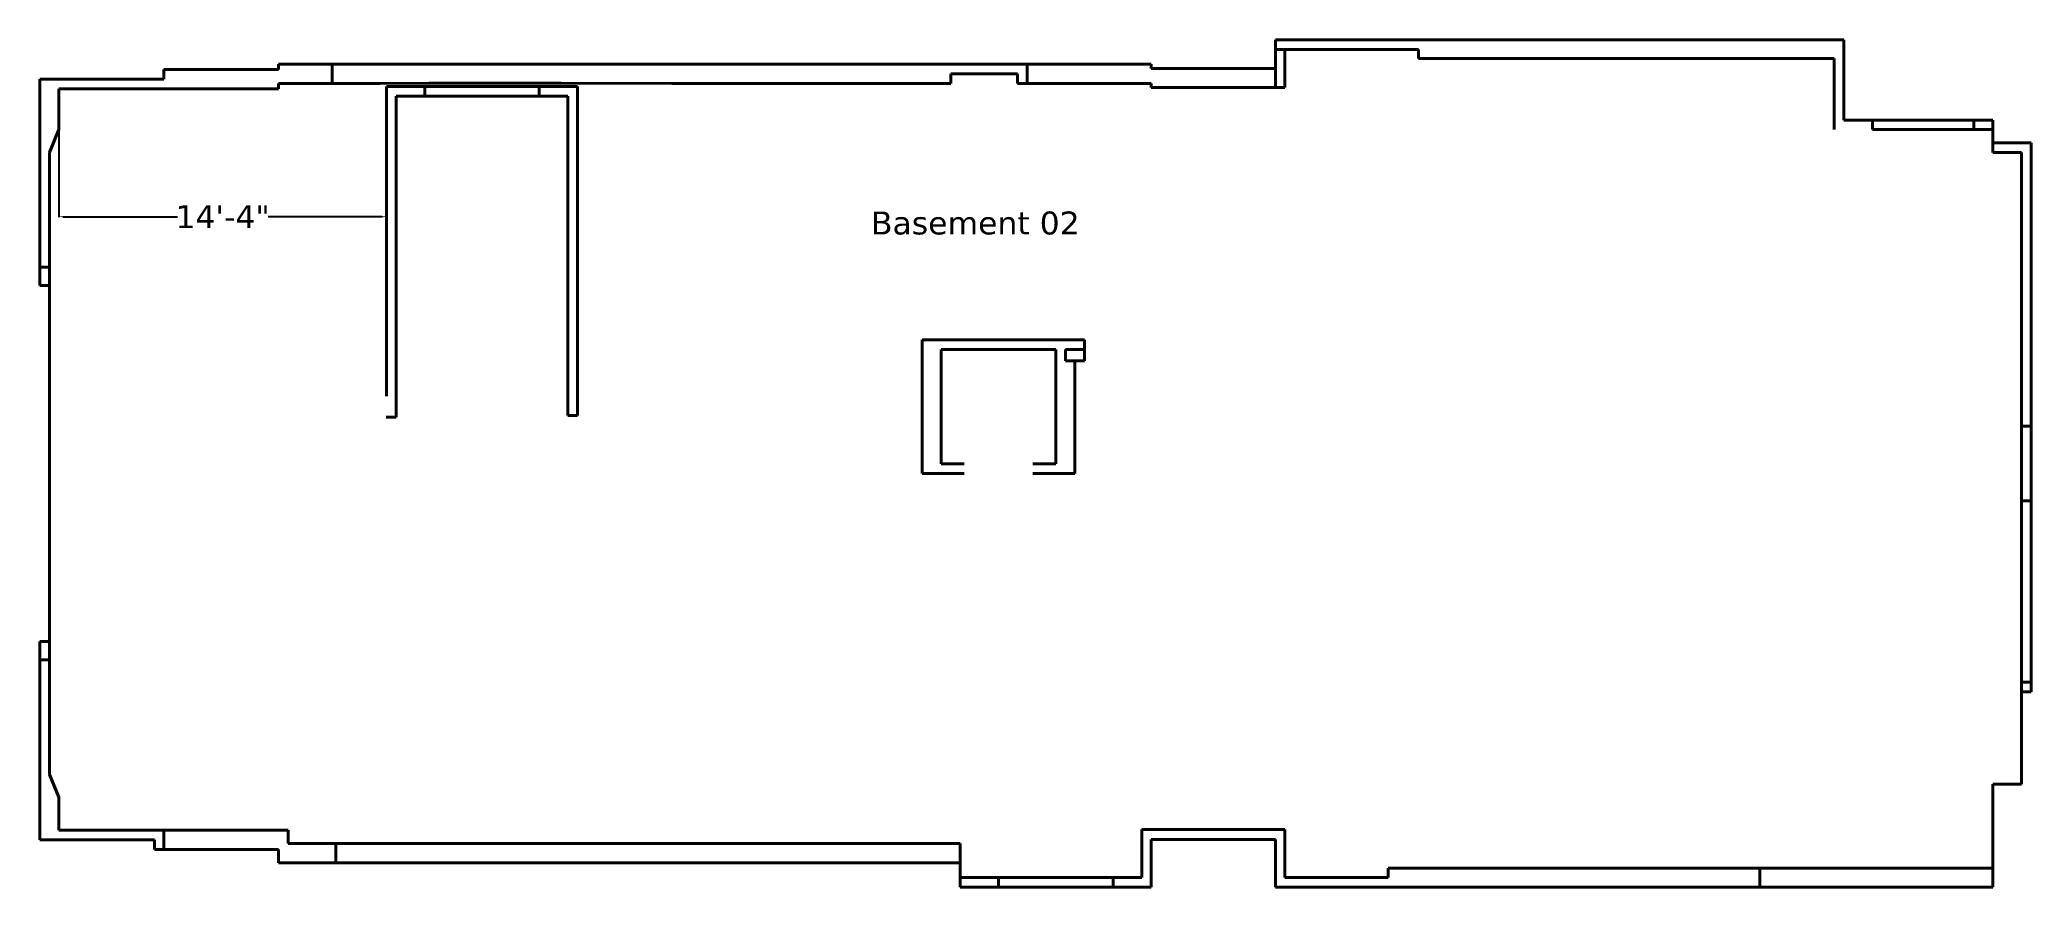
# Model space of a CAD drawing. Header units: inches. Extents: x 95 to 71413, y -8 to 51098.
# Drawn here: x 3019 to 4062, y 3930 to 4374 of the extents above; entities that cross this region are included whole.
import ezdxf

# ---------------------------------------------------------------- set-up
doc = ezdxf.new("R2010")
doc.units = ezdxf.units.IN
doc.header["$MEASUREMENT"] = 0
doc.linetypes.add('HIDDEN', pattern=[0.375, 0.25, -0.125])
doc.layers.add('Hatch', color=202, linetype='Continuous', lineweight=40)
doc.layers.add('wall', color=7, linetype='Continuous', lineweight=40)
doc.styles.get("Standard").update_dxf_attribs({"font": 'verdana.ttf', "height": 12})
doc.dimstyles.get("Standard").update_dxf_attribs({"dimtxt": 0.18, "dimasz": 2.18, "dimexe": 0.18, "dimexo": 0.0625, "dimgap": 0.09, "dimtad": 0, "dimtih": 1, "dimtoh": 1, "dimdec": 0, "dimzin": 0, "dimdsep": 46, "dimlunit": 4, "dimtxsty": 'Standard', "dimcen": 0.09, "dimadec": 0, "dimazin": 0, "dimtfac": 1, "dimtdec": 0, "dimtofl": 0, "dimtmove": 0, "dimatfit": 3, "dimfxl": 0.18, "dimtolj": 1, "dimtzin": 0, "dimarcsym": 0})

msp = doc.modelspace()

# ---------------------------------------------------------------- texts
at = {"layer": 'wall', "color": 0, "insert": (3454.3, 4283.9), "char_height": 12, "width": 355.466, "attachment_point": 1}
msp.add_mtext('Basement 02', dxfattribs=at)

# ---------------------------------------------------------------- blocks, each defined once
blk = doc.blocks.new('*D110')
at = {"layer": 'Defpoints', "color": 0, "transparency": 16777216}
for p in [(3029.1, 4337.5), (3200.6, 4337.5), (3200.6, 4281.2)]:
    blk.add_point(p, dxfattribs=at)
at = {"layer": 'Hatch', "color": 0, "lineweight": -2, "transparency": 16777216}
for p, q in [((3029.1, 4337.4), (3029.1, 4281)), ((3200.6, 4337.4), (3200.6, 4281)), ((3031.3, 4281.2), (3091.1, 4281.2)), ((3198.4, 4281.2), (3138.6, 4281.2))]:
    blk.add_line(p, q, dxfattribs=at)
at = {"layer": 'Hatch', "color": 0, "transparency": 16777216}
for points in [[(3031.3, 4281.5), (3031.3, 4280.8), (3029.1, 4281.2)], [(3198.4, 4281.5), (3198.4, 4280.8), (3200.6, 4281.2)]]:
    blk.add_solid(points, dxfattribs=at)
at = {"layer": 'Hatch', "color": 0, "transparency": 16777216, "insert": (3114.8, 4281.2), "char_height": 12, "attachment_point": 5}
blk.add_mtext('\\A1;14\'-4"', dxfattribs=at)

# ---------------------------------------------------------------- dimensions: what is measured, and where the dimension line sits
at = {"layer": 'Hatch'}
dim = msp.add_linear_dim(base=(3200.5965, 4281.1718), p1=(3029.0795, 4337.4935), p2=(3200.5965, 4337.4935), dimstyle='Standard', dxfattribs=at)
dim.commit()
dim.dimension.update_dxf_attribs({"geometry": '*D110', "text_midpoint": (3114.838, 4281.1718)})

# ---------------------------------------------------------------- linework, layer by layer
at = {"layer": 'wall'}
for p, q in [((3666.1, 4373.8), (3741.1, 4373.8)), ((3666.1, 4368.8), (3666.1, 4373.8)), ((3741.1, 4373.8), (3825.4, 4373.8)), ((3825.4, 4373.8), (3830.4, 4373.8)), ((3830.4, 4373.8), (3919.8, 4373.8)), ((3933.8, 4373.8), (3919.8, 4373.8)), ((3172.1, 4361), (3144.1, 4361)), ((3172.1, 4351), (3172.1, 4361)), ((3197.1, 4361), (3172.1, 4361)), ((3222.8, 4361), (3197.1, 4361)), ((3442.7, 4361), (3491.1, 4361)), ((3536.1, 4361), (3491.1, 4361)), ((3536.1, 4351), (3536.1, 4361)), ((3596.1, 4361), (3601.1, 4361)), ((3601.1, 4358.8), (3661.1, 4358.8)), ((3666.1, 4348.8), (3666.1, 4368.8)), ((3666.1, 4368.8), (3725.1, 4368.8)), ((3671.1, 4348.8), (3671.1, 4368.8)), ((3079.1, 4353.2), (3019.1, 4353.2)), ((3019.1, 4326.8), (3019.1, 4353.2)), ((3144.1, 4358.2), (3084.1, 4358.2)), ((3172.1, 4351), (3167.1, 4351)), ((3172.1, 4351), (3197.1, 4351)), ((3220.6, 4349.4), (3280.6, 4349.4)), ((3220.6, 4349.4), (3280.6, 4349.4)), ((3292.1, 4351.2), (3222.7, 4351.2)), ((3491.1, 4351), (3350.1, 4351)), ((3531.1, 4356), (3496.1, 4356)), ((3531.1, 4351), (3531.1, 4356)), ((3536.1, 4351), (3531.1, 4351)), ((3596.1, 4351), (3536.1, 4351)), ((3601.1, 4348.8), (3661.1, 4348.8)), ((3661.1, 4348.8), (3671.1, 4348.8)), ((3084.1, 4348.2), (3029.1, 4348.2)), ((3029.1, 4326.8), (3029.1, 4348.2)), ((3144.1, 4348.2), (3084.1, 4348.2)), ((3220.6, 4344.4), (3280.6, 4344.4)), ((3963.8, 4331.8), (3978.8, 4331.8)), ((3978.8, 4326.8), (3978.8, 4331.8)), ((3978.8, 4331.8), (4031.8, 4331.8)), ((4031.8, 4331.8), (4041.8, 4331.8)), ((4031.8, 4326.8), (4031.8, 4331.8)), ((4041.8, 4326.8), (4041.8, 4331.8)), ((3978.8, 4326.8), (4031.8, 4326.8)), ((4031.8, 4326.8), (4041.8, 4326.8)), ((4041.8, 4319.8), (4056.8, 4319.8)), ((3019.1, 4314.8), (3019.1, 4254.8)), ((3024.1, 4314.8), (3024.1, 4254.8)), ((3300.6, 4302.4), (3300.6, 4308.2)), ((4041.8, 4314.8), (4051.8, 4314.8)), ((3295.6, 4177), (3295.6, 4302.2)), ((3019.1, 4254.8), (3024.1, 4254.8)), ((3019.1, 4245.2), (3019.1, 4254.8)), ((3024.1, 4254.8), (3024.1, 4245.2)), ((3019.1, 4245.2), (3024.1, 4245.2)), ((3481.1, 4216.7), (3566.1, 4216.7)), ((3491.1, 4211.7), (3491.1, 4151.7)), ((3491.1, 4211.7), (3551.1, 4211.7)), ((3491.1, 4211.7), (3507.6, 4211.7)), ((3551.1, 4211.7), (3551.1, 4151.7)), ((3556.1, 4205.7), (3556.1, 4211.7)), ((3556.1, 4211.7), (3566.1, 4211.7)), ((3556.1, 4205.7), (3566.1, 4205.7)), ((3566.1, 4211.7), (3566.1, 4205.7)), ((4061.8, 4206.4), (4061.8, 4201.4)), ((3481.1, 4199.9), (3481.1, 4146.7)), ((3561.1, 4156.7), (3561.1, 4200.7)), ((4056.8, 4171.4), (4056.8, 4201.4)), ((4061.8, 4171.4), (4061.8, 4201.4)), ((4061.8, 4171.4), (4056.8, 4171.4)), ((4061.8, 4132.4), (4061.8, 4171.4)), ((3491.1, 4151.7), (3503.1, 4151.7)), ((3539.1, 4151.7), (3551.1, 4151.7)), ((3481.1, 4146.7), (3503.1, 4146.7)), ((3539.1, 4146.7), (3561.1, 4146.7)), ((4061.8, 4132.4), (4056.8, 4132.4)), ((4061.8, 4132.4), (4061.8, 4102.4)), ((4061.8, 4097.4), (4061.8, 4102.4)), ((3019.1, 4058.6), (3024.1, 4058.6)), ((3019.1, 4058.6), (3019.1, 4049.1)), ((3024.1, 4049.1), (3024.1, 4058.6)), ((3019.1, 3989.1), (3019.1, 4049.1)), ((3019.1, 4049.1), (3024.1, 4049.1)), ((3024.1, 3989.1), (3024.1, 4049.1)), ((4056.8, 4037.4), (4061.8, 4037.4)), ((4061.8, 4037.4), (4061.8, 4032.4)), ((4056.8, 4032.4), (4061.8, 4032.4)), ((4056.8, 3984), (4056.8, 4032.4)), ((4041.8, 3984), (4056.8, 3984)), ((3019.1, 3977.1), (3019.1, 3954.8)), ((3029.1, 3977.1), (3029.1, 3959.8)), ((3079.1, 3954.8), (3019.1, 3954.8)), ((3084.1, 3959.8), (3029.1, 3959.8)), ((3079.1, 3949.8), (3079.1, 3954.8)), ((3144.1, 3959.8), (3084.1, 3959.8)), ((3084.1, 3949.8), (3084.1, 3959.8)), ((3174.1, 3952.8), (3174.1, 3942.8)), ((3501.1, 3952.8), (3352.1, 3952.8)), ((3601.1, 3955), (3661.1, 3955)), ((3666.1, 3935), (3666.1, 3955)), ((3671.1, 3955), (3671.1, 3935)), ((3079.1, 3949.8), (3084.1, 3949.8)), ((3174.1, 3942.8), (3144.1, 3942.8)), ((3199.1, 3942.8), (3174.1, 3942.8)), ((3521.1, 3935), (3581.1, 3935)), ((3666.1, 3935), (3666.1, 3930)), ((3671.1, 3935), (3725.1, 3935)), ((3919.8, 3940), (3919.8, 3930)), ((3521.1, 3930), (3581.1, 3930)), ((3666.1, 3930), (3741.1, 3930)), ((3741.1, 3930), (3825.4, 3930)), ((3825.4, 3930), (3830.4, 3930)), ((3830.4, 3930), (3919.8, 3930)), ((3933.8, 3930), (3919.8, 3930))]:
    msp.add_line(p, q, dxfattribs=at)
at = {"layer": 'wall', "color": 0}
for p, q in [((3963.8, 4373.8), (3933.8, 4373.8)), ((3963.8, 4331.8), (3963.8, 4373.8)), ((3144.1, 4358.2), (3144.1, 4361)), ((3222.8, 4361), (3442.7, 4361)), ((3601.1, 4358.8), (3601.1, 4361)), ((3661.1, 4358.8), (3666.1, 4358.8)), ((3741.1, 4368.8), (3725.1, 4368.8)), ((3741.1, 4364), (3741.1, 4368.8)), ((3756.9, 4364), (3741.1, 4364)), ((3756.9, 4364), (3958.7, 4364)), ((3958.7, 4364), (3958.7, 4326.8)), ((3079.1, 4353.2), (3084.1, 4353.2)), ((3084.1, 4353.2), (3084.1, 4358.2)), ((3144.1, 4348.2), (3144.1, 4351)), ((3144.1, 4351), (3167.1, 4351)), ((3197.1, 4351), (3222.7, 4351.2)), ((3350.1, 4351), (3292.1, 4351.2)), ((3491.1, 4351), (3496.1, 4351)), ((3496.1, 4351), (3496.1, 4356)), ((3601.1, 4351), (3596.1, 4351)), ((3601.1, 4348.8), (3601.1, 4351)), ((3019.1, 4314.8), (3019.1, 4326.8)), ((3024.1, 4314.8), (3029.1, 4326.8)), ((4041.8, 4314.8), (4041.8, 4326.8)), ((4061.8, 4319.8), (4056.8, 4319.8)), ((4061.8, 4259.6), (4061.8, 4319.8)), ((4056.8, 4314.8), (4051.8, 4314.8)), ((4056.8, 4259.6), (4056.8, 4314.8)), ((3200.6, 4302.3), (3200.6, 4287.3)), ((3205.6, 4302.3), (3205.6, 4287.3)), ((3300.6, 4302.4), (3300.6, 4287.4)), ((3300.6, 4287.4), (3300.6, 4185.4)), ((4056.8, 4211.4), (4056.8, 4259.6)), ((4061.8, 4259.6), (4061.8, 4211.4)), ((3024.1, 4245.2), (3024.1, 4194.5)), ((3481.1, 4199.9), (3481.1, 4216.7)), ((3566.1, 4211.7), (3566.1, 4216.7)), ((3561.1, 4200.7), (3561.1, 4205.7)), ((4056.8, 4211.4), (4056.8, 4206.4)), ((4056.8, 4201.4), (4056.8, 4206.4)), ((4061.8, 4206.4), (4061.8, 4211.4)), ((3024.1, 4058.6), (3024.1, 4194.5)), ((3300.6, 4177), (3300.6, 4182)), ((3295.6, 4177), (3300.6, 4177)), ((4056.8, 4171.4), (4056.8, 4132.4)), ((3561.1, 4146.7), (3561.1, 4156.7)), ((4056.8, 4132.4), (4056.8, 4032.4)), ((3019.1, 3989.1), (3019.1, 3977.1)), ((3029.1, 3977.1), (3024.1, 3989.1)), ((4041.8, 3984), (4041.8, 3931.1)), ((3144.1, 3959.8), (3149.1, 3959.8)), ((3149.1, 3959.8), (3149.1, 3952.8)), ((3352.1, 3952.8), (3149.1, 3952.8)), ((3596.1, 3935), (3596.1, 3960.2)), ((3596.1, 3960.2), (3657.5, 3960.2)), ((3657.5, 3960.2), (3671.1, 3960.2)), ((3666.1, 3955), (3661.1, 3955)), ((3671.1, 3960.2), (3671.1, 3955)), ((3144.1, 3949.8), (3144.1, 3942.8)), ((3352.1, 3942.8), (3199.1, 3942.8)), ((3506.1, 3935), (3501.1, 3935)), ((3725.1, 3940), (3725.1, 3935)), ((3725.1, 3940), (4041.8, 3940)), ((3933.8, 3930), (4041.8, 3930)), ((4041.8, 3930), (4041.8, 3931.1))]:
    msp.add_line(p, q, dxfattribs=at)
at = {"layer": 'wall', "linetype": 'HIDDEN'}
for p, q in [((3536.1, 4361), (3596.1, 4361)), ((4061.8, 4097.4), (4061.8, 4037.4)), ((3084.1, 3949.8), (3144.1, 3949.8)), ((3352.1, 3942.8), (3501.1, 3942.8))]:
    msp.add_line(p, q, dxfattribs=at)
at = {"layer": 'wall', "color": 7}
for p, q in [((3200.6, 4349.4), (3220.6, 4349.4)), ((3200.6, 4349.4), (3220.6, 4349.4)), ((3200.6, 4302.3), (3200.6, 4349.4)), ((3220.6, 4344.4), (3220.6, 4349.4)), ((3280.6, 4349.4), (3300.6, 4349.4)), ((3280.6, 4349.4), (3300.6, 4349.4)), ((3280.6, 4344.4), (3280.6, 4349.4)), ((3300.6, 4349.4), (3300.6, 4324.4)), ((3205.6, 4344.4), (3205.6, 4302.3)), ((3205.6, 4344.4), (3220.6, 4344.4)), ((3214.6, 4344.4), (3205.6, 4344.4)), ((3280.6, 4344.4), (3295.6, 4344.4)), ((3295.6, 4344.4), (3295.6, 4302.4)), ((3300.6, 4324.4), (3300.6, 4319.4)), ((3300.6, 4324.4), (3300.6, 4324.4)), ((3300.6, 4319.4), (3300.6, 4302.4)), ((3300.6, 4319.4), (3300.6, 4319.4)), ((3295.6, 4302.2), (3295.6, 4187.2)), ((3200.6, 4187.2), (3200.6, 4287.3)), ((3205.6, 4287.3), (3205.6, 4187.2)), ((3300.6, 4287.4), (3300.6, 4182)), ((3501.1, 3952.8), (3501.1, 3930)), ((3601.1, 3930), (3601.1, 3955)), ((3601.1, 3955), (3601.1, 3955)), ((3506.1, 3935), (3521.1, 3935)), ((3515.1, 3935), (3506.1, 3935)), ((3521.1, 3935), (3521.1, 3930)), ((3581.1, 3935), (3581.1, 3930)), ((3581.1, 3935), (3596.1, 3935)), ((3501.1, 3930), (3521.1, 3930)), ((3581.1, 3930), (3601.1, 3930))]:
    msp.add_line(p, q, dxfattribs=at)
at = {"layer": 'wall', "color": 0, "linetype": 'ByBlock'}
for p, q in [((3205.6, 4187.2), (3205.6, 4176.2)), ((3205.6, 4176.2), (3200.5, 4176.2))]:
    msp.add_line(p, q, dxfattribs=at)

msp.set_redraw_order([(e.dxf.handle, doc.entitydb.next_handle()) for e in msp.query("TEXT MTEXT ATTDEF DIMENSION ARC_DIMENSION")])  # texts and dimensions are drawn at this point

doc.saveas('drawing.dxf')
